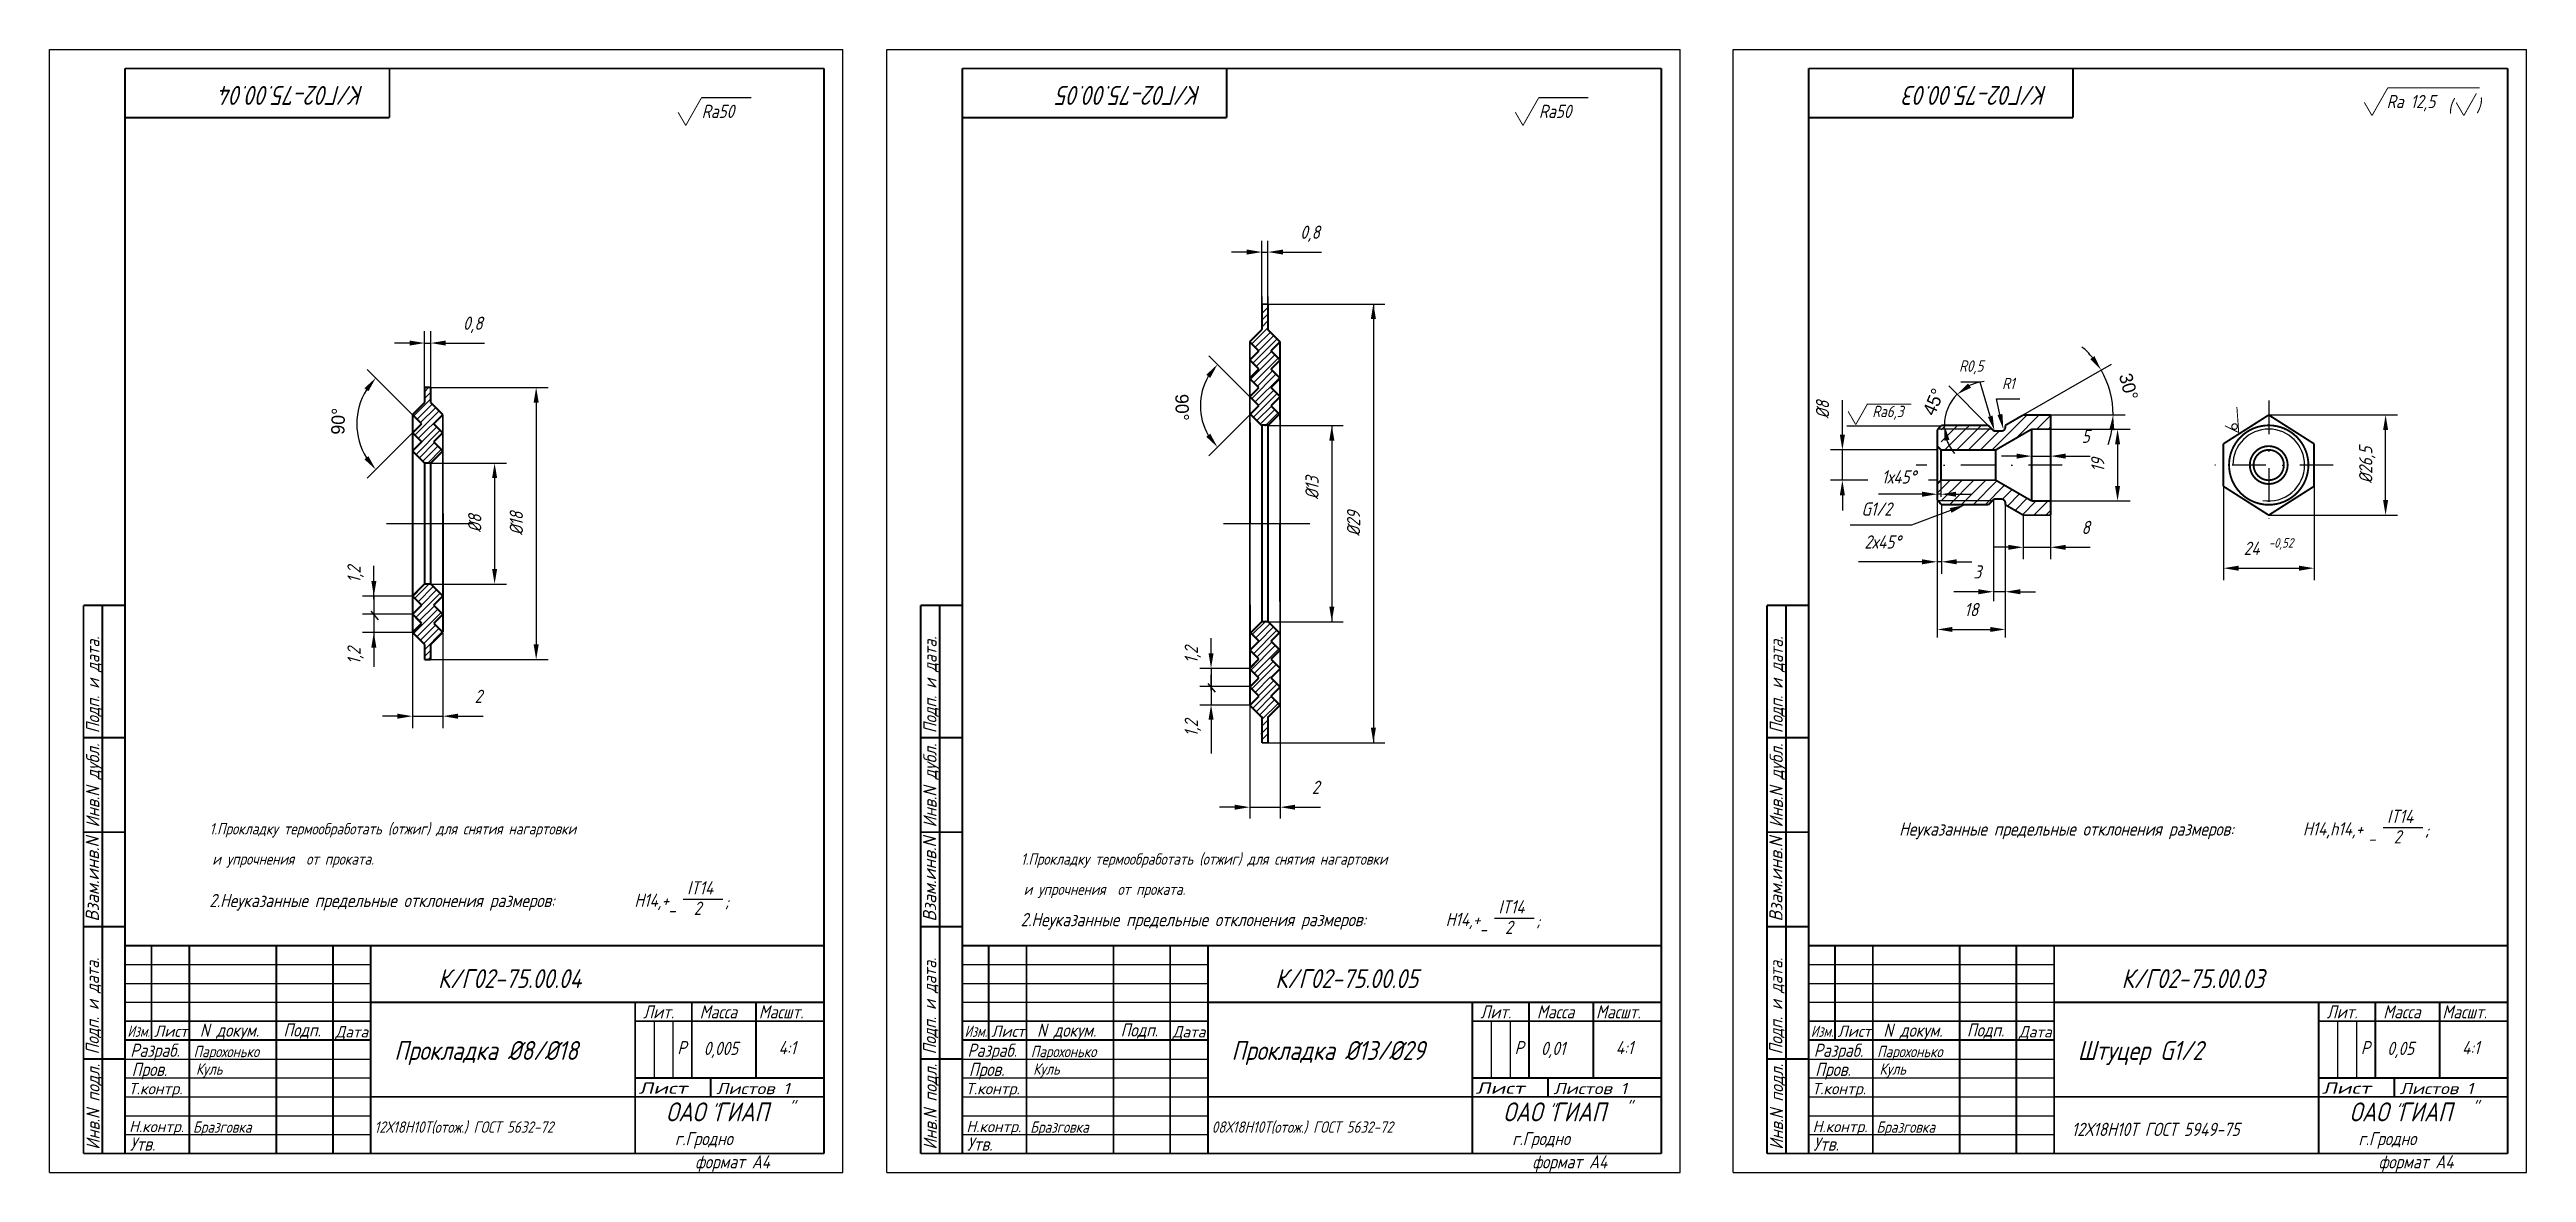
# Model space of a CAD drawing. Extents: x 10 to 1729, y 103 to 523.
# Drawn here: x 1073 to 1729, y 104 to 401 of the extents above; entities that cross this region are included whole.
import ezdxf
from ezdxf.enums import TextEntityAlignment as Align

# ---------------------------------------------------------------- set-up
doc = ezdxf.new("R2010")
doc.units = 0
doc.header["$LTSCALE"] = 0.7
doc.header["$MEASUREMENT"] = 0
doc.linetypes.add('DASHDOT', pattern=[25.4, 12.7, -6.35, 0, -6.35])
doc.layers.get('0').update_dxf_attribs({"linetype": 'CONTINUOUS'})
doc.layers.get('DEFPOINTS').update_dxf_attribs({"linetype": 'CONTINUOUS'})
doc.styles.add('ROMANC', font='romanc', dxfattribs={"width": 0.8, "oblique": 15, "height": 3.5})
doc.dimstyles.get("Standard").update_dxf_attribs({"dimtxt": 0.18, "dimasz": 0.18, "dimexe": 0.18, "dimexo": 0.0625, "dimgap": 0.09, "dimtad": 0, "dimtih": 1, "dimtoh": 1, "dimdec": 4, "dimzin": 0, "dimtxsty": 'STANDARD', "dimcen": 0.09, "dimazin": 3, "dimtfac": 1, "dimtdec": 4, "dimtofl": 0, "dimtmove": 0, "dimatfit": 3, "dimtolj": 1, "dimtzin": 0})

msp = doc.modelspace()

# ---------------------------------------------------------------- texts
at = {"style": 'ROMANC', "oblique": 15, "width": 0.8}
for s, height, rotation, p in [('К/Г02-75.00.04', 5, 180, (1156.21499, 391.67723)), ('К/Г02-75.00.05', 5, 180, (1377.81199, 391.67723)), ('К/Г02-75.00.03', 5, 180, (1601.80799, 391.67723)), ('Подп. и дата.', 3.5, 90, (1086.18336, 220.4894)), ('Подп. и дата.', 3.5, 90, (1307.78036, 220.4894)), ('Подп. и дата.', 3.5, 90, (1531.77636, 220.4894)), ('Подп. и дата.', 3.5, 90, (1086.08526, 135.52922)), ('Подп. и дата.', 3.5, 90, (1307.68226, 135.52922)), ('Подп. и дата.', 3.5, 90, (1531.67826, 135.52922))]:
    msp.add_text(s, height=height, rotation=rotation, dxfattribs=at).set_placement(p)
at = {"color": 0, "linetype": 'BYBLOCK', "style": 'ROMANC', "oblique": 15, "width": 0.8}
for s, height, p in [('Ra 12,5', 3.5, (1698.03459, 385.808)), ('Ra50', 3.5, (1249.90659, 383.207)), ('Ra50', 3.5, (1471.50359, 383.207)), ('0,8', 3.5, (1406.63694, 351.242)), ('R0,5', 3, (1581.652, 316.098)), ('R1', 3, (1591.467, 311.483)), ('Ra6,3', 3, (1559.58359, 304.082)), ('1х45%%D', 3.5, (1562.45131, 286.516)), ('G1/2', 3.5, (1556.59059, 278.014)), ('2х45%%D', 3.5, (1558.15797, 269.314)), ('24', 3.5, (1655.855, 267.624)), ('-0,52', 2.5, (1663.62828, 269.568)), ('3', 3.5, (1583.26128, 261.393)), ('18', 3.5, (1581.652, 251.423)), ('2', 3.5, (1408.10393, 204.408))]:
    msp.add_text(s, height=height, dxfattribs=at).set_placement(p, align=Align.CENTER)
at = {"style": 'ROMANC', "oblique": 15, "width": 0.8}
for s, height, p in [('(', 3.5, (1707.83059, 384.65921)), (')', 3.5, (1715.32495, 384.79308)), ('1.Прокладку термообработать (отжиг) для снятия нагартовки', 3, (1115.35877, 193.70357)), ('Неуказанные предельные отклонения размеров:', 3.5, (1562.55708, 193.38102)), ('H14,h14,+', 3.5, (1669.43937, 193.43044)), ('IT14', 3.5, (1691.71337, 196.73357)), ('-', 3.5, (1686.60731, 190.79099)), ('2', 3.5, (1693.46191, 191.31674)), (';', 3.5, (1701.68007, 193.0641)), ('и упрочнения  от проката.', 3, (1116.08677, 185.70457)), ('1.Прокладку термообработать (отжиг) для снятия нагартовки', 3, (1330.10377, 185.69757)), ('2.Неуказанные предельные отклонения размеров:', 3.5, (1115.28408, 174.47702)), ('H14,+', 3.5, (1227.81337, 174.52644)), ('IT14', 3.5, (1241.76137, 177.82957)), ('и упрочнения  от проката.', 3, (1330.83177, 177.69857)), ('-', 3.5, (1236.65531, 171.88699)), ('2', 3.5, (1243.50991, 172.41274)), (';', 3.5, (1251.72807, 174.1601)), ('2.Неуказанные предельные отклонения размеров:', 3.5, (1330.02908, 169.42702)), ('H14,+', 3.5, (1442.55837, 169.47644)), ('IT14', 3.5, (1456.50637, 172.77957)), ('2', 3.5, (1458.25491, 167.36274)), (';', 3.5, (1466.47307, 169.1101)), ('-', 3.5, (1451.40031, 166.83699)), ('К/Г02-75.00.04', 5, (1175.81469, 153.06317)), ('К/Г02-75.00.05', 5, (1397.41169, 153.06317)), ('К/Г02-75.00.03', 5, (1621.40769, 153.06317)), ('Лит.', 3.5, (1230.10455, 145.02088)), ('Масса', 3.5, (1245.07586, 145.02088)), ('Масшт.', 3.5, (1260.72769, 145.02088)), ('Лит.', 3.5, (1451.70155, 145.02088)), ('Масса', 3.5, (1466.67286, 145.02088)), ('Масшт.', 3.5, (1482.32469, 145.02088)), ('Лит.', 3.5, (1675.69755, 145.02088)), ('Масса', 3.5, (1690.66886, 145.02088)), ('Масшт.', 3.5, (1706.32069, 145.02088)), ('Разраб.', 3.5, (1094.37458, 134.87035)), ('Парохонько', 3, (1111.13076, 134.7784)), ('N докум.', 3.5, (1112.78599, 140.18012)), ('Подп.', 3.5, (1134.89682, 140.24158)), ('Прокладка %%C8/%%C18', 5, (1164.25271, 134.05643)), ('Р', 3.5, (1239.16915, 135.56181)), ('0,005', 3.5, (1246.13945, 135.36181)), ('4:1', 3.5, (1265.95799, 135.56181)), ('Разраб.', 3.5, (1315.97158, 134.87035)), ('Парохонько', 3, (1332.72776, 134.7784)), ('N докум.', 3.5, (1334.38299, 140.18012)), ('Подп.', 3.5, (1356.49382, 140.24158)), ('Прокладка %%C13/%%C29', 5, (1385.84971, 134.05643)), ('Р', 3.5, (1460.76615, 135.56181)), ('0,01', 3.5, (1467.73645, 135.36181)), ('4:1', 3.5, (1487.55499, 135.56181)), ('Разраб.', 3.5, (1539.96758, 134.87035)), ('Парохонько', 3, (1556.72376, 134.7784)), ('N докум.', 3.5, (1558.37899, 140.18012)), ('Подп.', 3.5, (1580.48982, 140.24158)), ('Штуцер G1/2', 5, (1609.84571, 134.05643)), ('Р', 3.5, (1684.76215, 135.56181)), ('0,05', 3.5, (1691.73245, 135.36181)), ('4:1', 3.5, (1711.55099, 135.56181)), ('Пров.', 3.5, (1094.74528, 129.80754)), ('Куль', 3, (1111.75338, 130.16409)), ('Пров.', 3.5, (1316.34228, 129.80754)), ('Куль', 3, (1333.35038, 130.16409)), ('Пров.', 3.5, (1540.33828, 129.80754)), ('Куль', 3, (1557.34638, 130.16409)), ('12Х18Н10Т(отож.) ГОСТ 5632-72', 3, (1159.02077, 114.80157)), ('ОАО ГИАП', 5, (1236.16994, 117.81329)), ('"', 3.5, (1248.1955, 118.45544)), ('"', 3.5, (1268.49489, 119.32982)), ('08Х18Н10Т(отож.) ГОСТ 5632-72', 3, (1380.61777, 114.80157)), ('ОАО ГИАП', 5, (1457.76694, 117.81329)), ('"', 3.5, (1469.7925, 118.45544)), ('"', 3.5, (1490.09189, 119.32982)), ('ОАО ГИАП', 5, (1681.76294, 117.81329)), ('"', 3.5, (1693.7885, 118.45544)), ('"', 3.5, (1714.08789, 119.32982)), ('Утв.', 3.5, (1094.25101, 110.05023)), ('Бразговка', 3, (1110.96047, 114.80799)), ('г.Гродно', 3.5, (1238.53922, 111.49946)), ('Утв.', 3.5, (1315.84801, 110.05023)), ('Бразговка', 3, (1332.55747, 114.80799)), ('г.Гродно', 3.5, (1460.13622, 111.49946)), ('Утв.', 3.5, (1539.84401, 110.05023)), ('Бразговка', 3, (1556.55347, 114.80799)), ('12Х18Н10Т ГОСТ 5949-75', 3.5, (1608.2265, 113.93942)), ('г.Гродно', 3.5, (1684.13222, 111.49946)), ('формат А4', 3.5, (1243.87267, 105.35988)), ('формат А4', 3.5, (1465.46967, 105.35988)), ('формат А4', 3.5, (1689.46567, 105.35988))]:
    msp.add_text(s, height=height, dxfattribs=at).set_placement(p)
at = {"color": 0, "linetype": 'BYBLOCK', "style": 'ROMANC', "oblique": 15, "width": 0.8}
for s, p in [('%%C8', (1544.036, 306.03709)), ('%%C13', (1408.901, 285.359)), ('19', (1616.873, 291.405)), ('%%C29', (1419.903, 275.94)), ('1,2', (1155.344, 262.46807)), ('1,2', (1155.344, 240.93307)), ('1,2', (1376.941, 241.19007)), ('1,2', (1376.941, 221.81107))]:
    msp.add_text(s, height=3.5, rotation=90, dxfattribs=at).set_placement(p, align=Align.CENTER)
at = {"style": 'ROMANC', "oblique": 15}
for s, width, p, p2 in [('Инв.N дубл.', 0.696626, (1086.18336, 195.54148), (1086.18336, 217.71741)), ('Инв.N дубл.', 0.696626, (1307.78036, 195.54148), (1307.78036, 217.71741)), ('Инв.N дубл.', 0.696626, (1531.77636, 195.54148), (1531.77636, 217.71741)), ('Взам.инв.N', 0.776513, (1086.08526, 170.64694), (1086.08526, 193.0364)), ('Взам.инв.N', 0.776513, (1307.68226, 170.64694), (1307.68226, 193.0364)), ('Взам.инв.N', 0.776513, (1531.67826, 170.64694), (1531.67826, 193.0364)), ('Инв.N подл.', 0.704992, (1086.26039, 110.31816), (1086.26039, 132.99541)), ('Инв.N подл.', 0.704992, (1307.85739, 110.31816), (1307.85739, 132.99541)), ('Инв.N подл.', 0.704992, (1531.85339, 110.31816), (1531.85339, 132.99541))]:
    msp.add_text(s, height=3.5, rotation=90, dxfattribs=dict(at, width=width)).set_placement(p, p2, align=Align.FIT)
for s, width, p, p2 in [('Изм.', 0.642754, (1093.6033, 140.15062), (1099.57173, 140.15062)), ('Лист', 0.693042, (1100.67001, 140.15608), (1109.58055, 140.15608)), ('Дата', 0.651393, (1148.66207, 140.00151), (1157.31629, 140.00151)), ('Изм.', 0.642754, (1315.2003, 140.15062), (1321.16873, 140.15062)), ('Лист', 0.693042, (1322.26701, 140.15608), (1331.17755, 140.15608)), ('Дата', 0.651393, (1370.25907, 140.00151), (1378.91329, 140.00151)), ('Изм.', 0.642754, (1539.1963, 140.15062), (1545.16473, 140.15062)), ('Лист', 0.693042, (1546.26301, 140.15608), (1555.17355, 140.15608)), ('Дата', 0.651393, (1594.25507, 140.00151), (1602.90929, 140.00151)), ('Т.контр.', 0.698235, (1093.92547, 124.96513), (1108.18941, 124.96513)), ('Лист', 1.011317, (1228.88203, 125.10328), (1241.88468, 125.10328)), ('Листов 1', 0.875179, (1249.4518, 124.99678), (1268.95578, 124.99678)), ('Т.контр.', 0.698235, (1315.52247, 124.96513), (1329.78641, 124.96513)), ('Лист', 1.011317, (1450.47903, 125.10328), (1463.48168, 125.10328)), ('Листов 1', 0.875179, (1471.0488, 124.99678), (1490.55278, 124.99678)), ('Т.контр.', 0.698235, (1539.51847, 124.96513), (1553.78241, 124.96513)), ('Лист', 1.011317, (1674.47503, 125.10328), (1687.47768, 125.10328)), ('Листов 1', 0.875179, (1695.0448, 124.99678), (1714.54878, 124.99678)), ('Н.контр.', 0.686802, (1094.05398, 114.94858), (1108.57493, 114.94858)), ('Н.контр.', 0.686802, (1315.65098, 114.94858), (1330.17193, 114.94858)), ('Н.контр.', 0.686802, (1539.64698, 114.94858), (1554.16793, 114.94858))]:
    msp.add_text(s, height=3, dxfattribs=dict(at, width=width)).set_placement(p, p2, align=Align.FIT)

# ---------------------------------------------------------------- blocks, each defined once
blk = doc.blocks.new('*D10')
at = {"color": 0, "linetype": 'BYBLOCK'}
for p, q in [((1454.84, 1679.77), (1450.84, 1679.77)), ((1458.84, 1668.04), (1458.84, 1682.95)), ((1458.84, 1679.77), (1460.44, 1679.77)), ((1460.44, 1668.04), (1460.44, 1682.95)), ((1464.44, 1679.77), (1468.44, 1679.77)), ((1468.44, 1679.77), (1474.64, 1679.77))]:
    blk.add_line(p, q, dxfattribs=at)
for points in [[(1454.84, 1680.44), (1454.84, 1679.1), (1458.84, 1679.77)], [(1464.44, 1680.44), (1464.44, 1679.1), (1460.44, 1679.77)]]:
    blk.add_solid(points, dxfattribs=at)
at = {"layer": 'DEFPOINTS', "color": 0, "linetype": 'BYBLOCK'}
for p in [(1460.44, 1679.77), (1458.84, 1668.04), (1460.44, 1668.04)]:
    blk.add_point(p, dxfattribs=at)
at = {"color": 0, "linetype": 'BYBLOCK', "style": 'ROMANC', "oblique": 15, "width": 0.8}
blk.add_text('0,8', height=3.5, dxfattribs=at).set_placement((1471.59, 1683.27), align=Align.CENTER)
blk = doc.blocks.new('*D9')
at = {"color": 0, "linetype": 'BYBLOCK'}
for p, q in [((1460.45, 1648.04), (1480.53, 1648.04)), ((1477.35, 1644.04), (1477.35, 1620.04)), ((1460.45, 1616.04), (1480.53, 1616.04))]:
    blk.add_line(p, q, dxfattribs=at)
for points in [[(1476.69, 1644.04), (1478.02, 1644.04), (1477.35, 1648.04)], [(1476.69, 1620.04), (1478.02, 1620.04), (1477.35, 1616.04)]]:
    blk.add_solid(points, dxfattribs=at)
at = {"layer": 'DEFPOINTS', "color": 0, "linetype": 'BYBLOCK'}
for p in [(1460.45, 1648.04), (1460.45, 1616.04), (1477.35, 1616.04)]:
    blk.add_point(p, dxfattribs=at)
at = {"color": 0, "linetype": 'BYBLOCK', "style": 'ROMANC', "oblique": 15, "width": 0.8}
blk.add_text('%%C8', height=3.5, rotation=90, dxfattribs=at).set_placement((1473.85, 1632.04), align=Align.CENTER)
blk = doc.blocks.new('*D2')
at = {"color": 0, "linetype": 'BYBLOCK'}
for p, q in [((1455.64, 1603.24), (1455.64, 1577.9)), ((1463.64, 1603.24), (1463.64, 1577.9)), ((1451.64, 1581.08), (1447.64, 1581.08)), ((1455.64, 1581.08), (1463.64, 1581.08)), ((1467.64, 1581.08), (1471.64, 1581.08)), ((1471.64, 1581.08), (1474.37, 1581.08))]:
    blk.add_line(p, q, dxfattribs=at)
for points in [[(1451.64, 1581.74), (1451.64, 1580.41), (1455.64, 1581.08)], [(1467.64, 1581.74), (1467.64, 1580.41), (1463.64, 1581.08)]]:
    blk.add_solid(points, dxfattribs=at)
at = {"layer": 'DEFPOINTS', "color": 0, "linetype": 'BYBLOCK'}
for p in [(1455.64, 1603.24), (1463.64, 1603.24), (1463.64, 1581.08)]:
    blk.add_point(p, dxfattribs=at)
at = {"color": 0, "linetype": 'BYBLOCK', "style": 'ROMANC', "oblique": 15, "width": 0.8}
blk.add_text('2', height=3.5, dxfattribs=at).set_placement((1473.06, 1584.58), align=Align.CENTER)
blk = doc.blocks.new('*D7')
at = {"color": 0, "linetype": 'BYBLOCK'}
for p, q in [((1460.44, 1668.04), (1491.54, 1668.04)), ((1488.36, 1664.04), (1488.36, 1600.04)), ((1460.44, 1596.04), (1491.54, 1596.04))]:
    blk.add_line(p, q, dxfattribs=at)
for points in [[(1487.69, 1664.04), (1489.02, 1664.04), (1488.36, 1668.04)], [(1487.69, 1600.04), (1489.02, 1600.04), (1488.36, 1596.04)]]:
    blk.add_solid(points, dxfattribs=at)
at = {"layer": 'DEFPOINTS', "color": 0, "linetype": 'BYBLOCK'}
for p in [(1460.44, 1668.04), (1460.44, 1596.04), (1488.36, 1596.04)]:
    blk.add_point(p, dxfattribs=at)
at = {"color": 0, "linetype": 'BYBLOCK', "style": 'ROMANC', "oblique": 15, "width": 0.8}
blk.add_text('%%C18', height=3.5, rotation=90, dxfattribs=at).set_placement((1484.86, 1632.04), align=Align.CENTER)
blk = doc.blocks.new('*X1')
at = {"color": 0}
for p, q in [((1027.9, 999.16), (1032.38, 1003.64)), ((1030.78, 1005.63), (1031.83, 1006.69)), ((1030.78, 1003.84), (1032.38, 1005.44)), ((1028.19, 994.07), (1034.59, 1000.47)), ((1028.8, 998.26), (1032.8, 1002.26)), ((1029.09, 993.17), (1035.49, 999.57)), ((1029.7, 997.37), (1033.7, 1001.37)), ((1027.59, 989.87), (1033.99, 996.27)), ((1028.49, 988.97), (1034.89, 995.37)), ((1029.39, 988.08), (1033.39, 992.08)), ((1030.28, 987.18), (1034.28, 991.18)), ((1031.59, 986.69), (1035.18, 990.28)), ((1028.15, 950.92), (1031.92, 954.69)), ((1028.45, 945.83), (1034.85, 952.23)), ((1029.05, 950.02), (1033.05, 954.02)), ((1029.95, 949.13), (1033.95, 953.13)), ((1027.84, 941.63), (1034.24, 948.03)), ((1028.74, 940.73), (1035.14, 947.13)), ((1029.34, 944.93), (1033.34, 948.93)), ((1029.64, 939.84), (1033.64, 943.84)), ((1030.54, 938.94), (1034.54, 942.94)), ((1030.78, 937.38), (1035.43, 942.04)), ((1030.78, 935.59), (1032.38, 937.19)), ((1031.68, 934.69), (1032.38, 935.39))]:
    blk.add_line(p, q, dxfattribs=at)
blk = doc.blocks.new('*D26')
at = {"color": 0}
for p, q in [((1169.09, 304.73), (1157.11, 316.72)), ((1169.09, 299.93), (1157.11, 287.95))]:
    blk.add_line(p, q, dxfattribs=at)
blk.add_arc((1171.49, 302.33), 17.16, 148.38346, 211.61654, dxfattribs=at)
for points in [[(1156.35, 311.74), (1157.4, 310.92), (1159.36, 314.47)], [(1157.4, 293.75), (1156.35, 292.92), (1159.36, 290.2)]]:
    blk.add_solid(points, dxfattribs=at)
at = {"layer": 'DEFPOINTS', "color": 0}
for p in [(1169.09, 304.73), (1171.49, 302.33), (1171.49, 302.33), (1154.92, 297.89), (1169.09, 299.93)]:
    blk.add_point(p, dxfattribs=at)
at = {"color": 0, "insert": (1149.41, 302.99), "char_height": 3.5, "attachment_point": 5, "rotation": 88.29831}
blk.add_mtext('\\A1;90%%D', dxfattribs=at)
blk = doc.blocks.new('*D27')
at = {"color": 0}
for p, q in [((1390.69, 309.48), (1379.89, 320.29)), ((1390.69, 304.68), (1379.89, 293.88))]:
    blk.add_line(p, q, dxfattribs=at)
blk.add_arc((1393.09, 307.08), 15.49, 149.83346, 210.16654, dxfattribs=at)
for points in [[(1379.17, 315.28), (1380.22, 314.46), (1382.14, 318.04)], [(1380.22, 299.7), (1379.17, 298.89), (1382.14, 296.13)]]:
    blk.add_solid(points, dxfattribs=at)
at = {"layer": 'DEFPOINTS', "color": 0}
for p in [(1378.13, 311.09), (1390.69, 309.48), (1390.69, 304.68), (1393.09, 307.08), (1393.09, 307.08)]:
    blk.add_point(p, dxfattribs=at)
at = {"color": 0, "insert": (1372.76, 306.66), "char_height": 3.5, "attachment_point": 5, "rotation": 271.19772}
blk.add_mtext('\\A1;90%%D', dxfattribs=at)
blk = doc.blocks.new('*D24')
at = {"color": 0}
for p, q in [((1595.42, 304.66), (1618.76, 318.13)), ((1602.65, 304.66), (1622.37, 304.66))]:
    blk.add_line(p, q, dxfattribs=at)
for start, end in [(39.65047, 49.30094), (360, 30), (340.69906, 350.34953)]:
    blk.add_arc((1595.42, 304.66), 23.78, start, end, dxfattribs=at)
for points in [[(1614.27, 320.21), (1613.17, 319.45), (1616.01, 316.54)], [(1618.19, 300.73), (1619.52, 300.61), (1619.19, 304.66)]]:
    blk.add_solid(points, dxfattribs=at)
at = {"layer": 'DEFPOINTS', "color": 0}
for p in [(1618.83, 308.78), (1590.65, 301.91), (1595.42, 304.66), (1595.42, 304.66), (1602.65, 304.66)]:
    blk.add_point(p, dxfattribs=at)
at = {"color": 0, "insert": (1623.28, 312.15), "char_height": 3.5, "attachment_point": 5, "rotation": 285.06133}
blk.add_mtext('\\A1;30%%D', dxfattribs=at)
blk = doc.blocks.new('*D19')
at = {"color": 0, "linetype": 'BYBLOCK'}
for p, q in [((1597.65, 300.91), (1597.65, 290.59)), ((1602.65, 300.91), (1602.65, 290.59)), ((1593.65, 293.77), (1589.65, 293.77)), ((1597.65, 293.77), (1602.65, 293.77)), ((1606.65, 293.77), (1610.65, 293.77)), ((1610.65, 293.77), (1613.11, 293.77))]:
    blk.add_line(p, q, dxfattribs=at)
for points in [[(1593.65, 294.43), (1593.65, 293.1), (1597.65, 293.77)], [(1606.65, 294.43), (1606.65, 293.1), (1602.65, 293.77)]]:
    blk.add_solid(points, dxfattribs=at)
at = {"layer": 'DEFPOINTS', "color": 0, "linetype": 'BYBLOCK'}
for p in [(1597.65, 300.91), (1602.65, 300.91), (1602.65, 293.77)]:
    blk.add_point(p, dxfattribs=at)
at = {"color": 0, "linetype": 'BYBLOCK', "style": 'ROMANC', "oblique": 15, "width": 0.8}
blk.add_text('5', height=3.5, dxfattribs=at).set_placement((1611.93, 297.27), align=Align.CENTER)
blk = doc.blocks.new('*D20')
at = {"color": 0, "linetype": 'BYBLOCK'}
for p, q in [((1595.42, 278.16), (1595.42, 266.47)), ((1602.65, 278.16), (1602.65, 266.47)), ((1591.42, 269.65), (1587.42, 269.65)), ((1595.42, 269.65), (1602.65, 269.65)), ((1606.65, 269.65), (1610.65, 269.65)), ((1610.65, 269.65), (1613.11, 269.65))]:
    blk.add_line(p, q, dxfattribs=at)
for points in [[(1591.42, 270.31), (1591.42, 268.98), (1595.42, 269.65)], [(1606.65, 270.31), (1606.65, 268.98), (1602.65, 269.65)]]:
    blk.add_solid(points, dxfattribs=at)
at = {"layer": 'DEFPOINTS', "color": 0, "linetype": 'BYBLOCK'}
for p in [(1595.42, 278.16), (1602.65, 278.16), (1602.65, 269.65)]:
    blk.add_point(p, dxfattribs=at)
at = {"color": 0, "linetype": 'BYBLOCK', "style": 'ROMANC', "oblique": 15, "width": 0.8}
blk.add_text('8', height=3.5, dxfattribs=at).set_placement((1611.93, 273.15), align=Align.CENTER)
blk = doc.blocks.new('*X21')
at = {"color": 0}
for p, q in [((1573.86, 300.91), (1574.86, 301.91)), ((1577, 300.91), (1578, 301.91)), ((1580.14, 300.91), (1581.14, 301.91)), ((1583.29, 300.91), (1584.29, 301.91)), ((1586.43, 300.91), (1586.79, 301.27))]:
    blk.add_line(p, q, dxfattribs=at)
blk = doc.blocks.new('*D28')
at = {"color": 0}
blk.add_line((1586.15, 301.91), (1575.69, 312.37), dxfattribs=at)
for start, end in [(135, 180), (95.36211, 115.18106), (199.81894, 219.63789)]:
    blk.add_arc((1586.15, 301.91), 11.62, start, end, dxfattribs=at)
for points in [[(1581.59, 311.88), (1580.82, 312.97), (1577.93, 310.12)], [(1574.56, 297.85), (1575.88, 298.08), (1574.53, 301.91)]]:
    blk.add_solid(points, dxfattribs=at)
at = {"layer": 'DEFPOINTS', "color": 0}
for p in [(1573.7, 301.91), (1574.93, 304.91), (1586.15, 301.91), (1586.15, 301.91), (1587.51, 300.55)]:
    blk.add_point(p, dxfattribs=at)
at = {"color": 0, "insert": (1571.67, 308.12), "char_height": 3.5, "attachment_point": 5, "rotation": 66.77372}
blk.add_mtext('\\A1;45%%D', dxfattribs=at)
blk = doc.blocks.new('*D22')
at = {"color": 0, "linetype": 'BYBLOCK'}
for p, q in [((1660.38, 304.66), (1694.49, 304.66)), ((1691.31, 282.16), (1691.31, 300.66)), ((1660.38, 278.16), (1694.49, 278.16))]:
    blk.add_line(p, q, dxfattribs=at)
for points in [[(1690.65, 300.66), (1691.98, 300.66), (1691.31, 304.66)], [(1690.65, 282.16), (1691.98, 282.16), (1691.31, 278.16)]]:
    blk.add_solid(points, dxfattribs=at)
at = {"layer": 'DEFPOINTS', "color": 0, "linetype": 'BYBLOCK'}
for p in [(1660.38, 304.66), (1691.31, 304.66), (1660.38, 278.16)]:
    blk.add_point(p, dxfattribs=at)
at = {"color": 0, "linetype": 'BYBLOCK', "style": 'ROMANC', "oblique": 15, "width": 0.8}
blk.add_text('%%C26,5', height=3.5, rotation=90, dxfattribs=at).set_placement((1687.81, 291.41), align=Align.CENTER)

# ---------------------------------------------------------------- dimensions: what is measured, and where the dimension line sits
for base, p1, p2, text, picture, middle in [((1173.894, 323.672), (1172.294, 311.94), (1173.894, 311.94), '0,8', '*D10', (1185.03994, 327.172)), ((1177.094, 224.978), (1169.094, 247.146), (1177.094, 247.146), '2', '*D2', (1186.50693, 228.478))]:
    dim = msp.add_linear_dim(base=base, p1=p1, p2=p2, text=text, dimstyle='Standard')
    dim.commit()
    dim.dimension.update_dxf_attribs({"geometry": picture, "text_midpoint": middle, "insert": (-286.55, -1356.098)})
for base, line1, line2, text, picture, middle in [((1618.83041, 308.78374), ((1590.652, 301.905), (1595.41514, 304.655)), ((1602.652, 304.655), (1595.41514, 304.655)), '30%%D', '*D24', (1623.275, 312.152)), ((1154.91548, 297.8918), ((1169.094, 299.934), (1171.494, 302.334)), ((1171.494, 302.334), (1169.094, 304.734)), '90%%D', '*D26', (1149.413, 302.99)), ((1378.12528, 311.09305), ((1390.691, 304.683), (1393.091, 307.083)), ((1393.091, 307.083), (1390.691, 309.483)), '90%%D', '*D27', (1372.763, 306.658)), ((1574.92631, 304.91292), ((1586.152, 301.905), (1573.698, 301.905)), ((1587.50555, 300.55145), (1586.152, 301.905)), '45%%D', '*D28', (1571.672, 308.119))]:
    dim = msp.add_angular_dim_2l(base=base, line1=line1, line2=line2, text=text, dimstyle='STANDARD', override={"dimtxt": 3.5, "dimasz": 4, "dimexe": 3.18, "dimexo": 0, "dimgap": 0.1, "dimtad": 1, "dimtih": 0, "dimtoh": 0, "dimdec": 3, "dimcen": 0, "dimtfac": 0.857143, "dimtdec": 3, "dimtofl": 1, "dimtmove": 2})
    dim.commit()
    dim.dimension.update_dxf_attribs({"geometry": picture, "text_midpoint": middle, "dimtype": 162})
for base, p1, p2, text, picture, middle in [((1201.806, 239.94), (1173.894, 311.94), (1173.894, 239.94), '%%C18', '*D7', (1198.306, 275.94)), ((1190.804, 259.94), (1173.9, 291.94), (1173.9, 259.94), '%%C8', '*D9', (1187.304, 275.94))]:
    dim = msp.add_linear_dim(base=base, p1=p1, p2=p2, angle=90, text=text, dimstyle='Standard')
    dim.commit()
    dim.dimension.update_dxf_attribs({"geometry": picture, "text_midpoint": middle, "insert": (-286.55, -1356.098)})
dim = msp.add_linear_dim(base=(1691.313, 304.655), p1=(1660.381, 278.155), p2=(1660.381, 304.655), angle=90, text='%%C26,5', dimstyle='Standard')
dim.commit()
dim.dimension.update_dxf_attribs({"geometry": '*D22', "text_midpoint": (1687.813, 291.405)})
for base, p1, p2, text, picture, middle in [((1602.652, 293.766), (1597.652, 300.905), (1602.652, 300.905), '5', '*D19', (1611.93159, 297.266)), ((1602.652, 269.647), (1595.41514, 278.155), (1602.652, 278.155), '8', '*D20', (1611.93127, 273.147))]:
    dim = msp.add_linear_dim(base=base, p1=p1, p2=p2, text=text, dimstyle='Standard')
    dim.commit()
    dim.dimension.update_dxf_attribs({"geometry": picture, "text_midpoint": middle})

# ---------------------------------------------------------------- linework, layer by layer
for p, q in [((1073.00503, 104.30242), (1073.00503, 401.30242)), ((1073.00503, 401.30242), (1283.00503, 401.30242)), ((1283.00503, 104.30242), (1283.00503, 401.30242)), ((1294.60203, 104.30242), (1294.60203, 401.30242)), ((1294.60203, 401.30242), (1504.60203, 401.30242)), ((1504.60203, 104.30242), (1504.60203, 401.30242)), ((1518.59803, 401.30242), (1728.59803, 401.30242)), ((1518.59803, 104.30242), (1518.59803, 401.30242)), ((1728.59803, 104.30242), (1728.59803, 401.30242)), ((1393.891, 336.01), (1393.891, 332.004)), ((1395.491, 336.01), (1395.491, 332.004)), ((1390.691, 324.004), (1393.891, 327.204)), ((1393.091, 321.604), (1390.691, 324.004)), ((1390.691, 319.204), (1393.091, 321.604)), ((1398.691, 324.004), (1396.291, 326.404)), ((1396.291, 321.604), (1398.691, 324.004)), ((1398.691, 319.204), (1396.291, 321.604)), ((1390.691, 319.31363), (1390.691, 319.21)), ((1390.691, 319.31363), (1390.691, 319.21)), ((1398.691, 314.39), (1396.291, 316.79)), ((1172.294, 311.94), (1173.894, 311.94)), ((1172.294, 311.94), (1173.894, 311.94)), ((1172.294, 311.94), (1172.294, 307.934)), ((1173.894, 311.94), (1173.894, 307.934)), ((1584.01, 313.334), (1578.905, 313.334)), ((1586.6594, 304.31678), (1584.01, 313.334)), ((1588.297, 308.947), (1594.524, 308.947)), ((1589.24557, 304.78786), (1588.297, 308.947)), ((1169.094, 304.734), (1172.294, 307.934)), ((1171.494, 302.334), (1169.094, 304.734)), ((1169.094, 299.934), (1171.494, 302.334)), ((1177.094, 304.734), (1173.894, 307.934)), ((1174.694, 302.334), (1177.094, 304.734)), ((1177.094, 299.934), (1174.694, 302.334)), ((1573.758, 301.723), (1548.712, 301.723)), ((1171.494, 297.534), (1169.094, 299.934)), ((1169.094, 295.134), (1171.494, 297.534)), ((1169.094, 295.24363), (1169.094, 295.14)), ((1169.094, 295.24363), (1169.094, 295.14)), ((1172.294, 291.934), (1169.094, 295.134)), ((1173.894, 291.934), (1177.094, 295.134)), ((1174.694, 297.534), (1177.094, 299.934)), ((1177.094, 295.134), (1174.694, 297.534)), ((1572.652, 282.82059), (1572.652, 299.80155)), ((1587.152, 300.905), (1572.85778, 300.905)), ((1172.288, 291.94), (1173.9, 291.94)), ((1172.288, 291.94), (1173.9, 291.94)), ((1173.894, 291.934), (1172.294, 291.934)), ((1587.152, 281.905), (1572.90247, 281.905)), ((1162.154, 275.94), (1185.014, 275.94)), ((1383.751, 275.94), (1406.611, 275.94)), ((1565.818, 275.468), (1549.567, 275.468)), ((1576.18906, 279.39389), (1565.818, 275.468)), ((1169.094, 256.63637), (1169.094, 256.74)), ((1172.288, 259.94), (1173.9, 259.94)), ((1158.006, 252.751), (1159.954, 250.462)), ((1393.885, 249.962), (1395.497, 249.962)), ((1172.294, 239.94), (1173.894, 239.94)), ((1379.603, 233.629), (1381.551, 231.34)), ((1390.691, 232.56637), (1390.691, 232.67)), ((1690.66424, 195.51041), (1701.15551, 195.51041)), ((1240.71224, 176.60641), (1251.20351, 176.60641)), ((1455.45724, 171.55641), (1465.94851, 171.55641)), ((1233.00503, 144.30242), (1233.00503, 129.30242)), ((1238.00503, 144.30242), (1238.00503, 129.30242)), ((1454.60203, 144.30242), (1454.60203, 129.30242)), ((1459.60203, 144.30242), (1459.60203, 129.30242)), ((1678.59803, 144.30242), (1678.59803, 129.30242)), ((1683.59803, 144.30242), (1683.59803, 129.30242)), ((1073.00503, 104.30242), (1283.00503, 104.30242)), ((1073.00503, 104.30242), (1283.00503, 104.30242)), ((1294.60203, 104.30242), (1504.60203, 104.30242)), ((1294.60203, 104.30242), (1504.60203, 104.30242)), ((1518.59803, 104.30242), (1728.59803, 104.30242)), ((1518.59803, 104.30242), (1728.59803, 104.30242))]:
    msp.add_line(p, q)
at = {"color": 0, "linetype": 'BYBLOCK'}
for p, q in [((1389.891, 347.742), (1385.891, 347.742)), ((1393.891, 327.204), (1393.891, 350.742)), ((1393.891, 347.742), (1395.491, 347.742)), ((1395.491, 327.204), (1395.491, 350.742)), ((1399.491, 347.742), (1403.491, 347.742)), ((1403.491, 347.742), (1409.68288, 347.742)), ((1395.491, 333.961), (1426.403, 333.961)), ((1423.403, 333.961), (1423.403, 217.929)), ((1547.536, 303.405), (1547.536, 308.56919)), ((1395.497, 301.891), (1415.401, 301.891)), ((1412.401, 301.891), (1412.401, 249.962)), ((1547.536, 299.405), (1547.536, 303.405)), ((1572.652, 295.405), (1544.356, 295.405)), ((1547.536, 287.405), (1547.536, 295.405)), ((1572.652, 295.405), (1572.652, 300.66155)), ((1602.652, 300.905), (1623.694, 300.905)), ((1620.373, 296.905), (1620.373, 285.905)), ((1573.652, 282.962), (1573.652, 289.175)), ((1554.271, 287.405), (1544.356, 287.405)), ((1547.536, 283.405), (1547.536, 279.405)), ((1564.652, 283.695), (1557.073, 283.695)), ((1568.652, 283.695), (1564.652, 283.695)), ((1572.652, 287.405), (1570.308, 287.405)), ((1573.652, 283.695), (1572.652, 283.695)), ((1572.652, 282.19359), (1572.652, 245.803)), ((1577.652, 283.695), (1581.652, 283.695)), ((1587.50555, 282.25855), (1587.50555, 255.395)), ((1602.652, 281.905), (1623.694, 281.905)), ((1648.381, 285.78695), (1648.381, 260.944)), ((1672.381, 285.78695), (1672.381, 260.944)), ((1573.808, 280.905), (1573.808, 262.634)), ((1590.652, 280.905), (1590.652, 245.803)), ((1590.652, 280.905), (1590.652, 264.58)), ((1572.652, 274.33159), (1572.652, 262.634)), ((1158.844, 260.746), (1158.844, 264.746)), ((1564.652, 265.814), (1551.76395, 265.814)), ((1568.652, 265.814), (1564.652, 265.814)), ((1573.808, 265.814), (1572.652, 265.814)), ((1577.808, 265.814), (1581.808, 265.814)), ((1652.381, 264.124), (1668.381, 264.124)), ((1169.094, 256.746), (1155.844, 256.746)), ((1158.844, 255.946), (1158.844, 259.946)), ((1158.844, 256.746), (1158.844, 251.946)), ((1579.50555, 257.893), (1577.04701, 257.893)), ((1583.50555, 257.893), (1579.50555, 257.893)), ((1590.652, 257.893), (1587.50555, 257.893)), ((1594.652, 257.893), (1598.652, 257.893)), ((1169.094, 251.946), (1155.844, 251.946)), ((1169.094, 251.946), (1155.844, 251.946)), ((1158.844, 251.946), (1158.844, 247.146)), ((1395.497, 249.962), (1415.401, 249.962)), ((1169.094, 247.146), (1155.844, 247.146)), ((1158.844, 247.946), (1158.844, 243.946)), ((1158.844, 243.946), (1158.844, 238.02014)), ((1158.844, 243.146), (1158.844, 239.146)), ((1380.441, 241.624), (1380.441, 245.624)), ((1576.652, 247.923), (1586.652, 247.923)), ((1390.691, 237.624), (1377.441, 237.624)), ((1380.441, 237.624), (1380.441, 232.824)), ((1390.691, 232.824), (1377.441, 232.824)), ((1380.441, 231.876), (1380.441, 235.876)), ((1380.441, 232.824), (1380.441, 228.024)), ((1390.691, 227.876), (1377.441, 227.876)), ((1380.441, 224.515), (1380.441, 218.58914)), ((1380.441, 223.876), (1380.441, 219.876)), ((1390.691, 227.876), (1390.691, 197.908)), ((1398.691, 227.876), (1398.691, 197.908)), ((1380.441, 219.076), (1380.441, 215.076)), ((1395.491, 217.929), (1426.403, 217.929)), ((1395.497, 217.962), (1415.401, 217.962)), ((1386.691, 200.908), (1382.691, 200.908)), ((1390.691, 200.908), (1398.691, 200.908)), ((1402.691, 200.908), (1406.691, 200.908)), ((1406.691, 200.908), (1409.41686, 200.908))]:
    msp.add_line(p, q, dxfattribs=at)
at = {"color": 0}
for p, q in [((1393.891, 331.50718), (1395.491, 333.10718)), ((1393.891, 329.71113), (1395.491, 331.31113)), ((1393.891, 327.91508), (1395.491, 329.51508)), ((1390.70154, 319.33746), (1397.10154, 325.73746)), ((1391.30549, 323.53351), (1395.491, 327.71903)), ((1391.59956, 318.43944), (1397.99956, 324.83944)), ((1392.20351, 322.63549), (1396.13151, 326.56349)), ((1392.49759, 317.54141), (1396.49759, 321.54141)), ((1390.87011, 314.11789), (1397.39561, 320.64339)), ((1391.30549, 309.09351), (1397.70549, 315.49351)), ((1391.76814, 313.21986), (1398.29364, 319.74536)), ((1392.80746, 312.39154), (1396.80746, 316.39154)), ((1390.70154, 304.89746), (1397.10154, 311.29746)), ((1391.59956, 303.99944), (1397.99956, 310.39944)), ((1392.20351, 308.19549), (1398.60351, 314.59549)), ((1392.49759, 303.10141), (1396.49759, 307.10141)), ((1393.39561, 302.20339), (1397.39561, 306.20339)), ((1394.70228, 301.714), (1398.29364, 305.30536)), ((1587.21484, 295.405), (1596.46484, 304.655)), ((1593.40719, 298.45426), (1599.60793, 304.655)), ((1599.00102, 300.905), (1602.652, 304.55598)), ((1573.652, 297.55761), (1576.99939, 300.905)), ((1573.652, 300.70069), (1573.85631, 300.905)), ((1574.64248, 295.405), (1580.14248, 300.905)), ((1577.78557, 295.405), (1583.28557, 300.905)), ((1580.92866, 295.405), (1586.42866, 300.905)), ((1584.07175, 295.405), (1589.07175, 300.405)), ((1602.14411, 300.905), (1602.652, 301.41289)), ((1572.652, 283.98525), (1576.07175, 287.405)), ((1573.71484, 281.905), (1579.21484, 287.405)), ((1575.85793, 280.905), (1582.35793, 287.405)), ((1579.00102, 280.905), (1585.50102, 287.405)), ((1582.14411, 280.905), (1588.45437, 287.21526)), ((1585.2872, 280.905), (1590.44701, 286.0648)), ((1589.89924, 282.37395), (1592.43965, 284.91435)), ((1591.23613, 280.56775), (1594.43228, 283.7639)), ((1593.22877, 279.4173), (1596.42492, 282.61345)), ((1595.22141, 278.26685), (1598.85956, 281.905)), ((1598.25265, 278.155), (1602.00265, 281.905)), ((1601.39574, 278.155), (1602.652, 279.41126)), ((1391.2641, 246.4769), (1395.0312, 250.244)), ((1392.16213, 245.57887), (1396.16213, 249.57887)), ((1390.95423, 237.18677), (1397.35423, 243.58677)), ((1391.55818, 241.38282), (1397.95818, 247.78282)), ((1391.85225, 236.28875), (1398.25225, 242.68875)), ((1392.4562, 240.4848), (1396.4562, 244.4848)), ((1393.06015, 244.68085), (1397.06015, 248.68085)), ((1391.2641, 232.2499), (1397.6891, 238.6749)), ((1392.75028, 235.39072), (1396.75028, 239.39072)), ((1391.55818, 227.15582), (1397.95818, 233.55582)), ((1392.16213, 231.35187), (1396.16213, 235.35187)), ((1392.4562, 226.2578), (1396.4562, 230.2578)), ((1393.06015, 230.45385), (1397.06015, 234.45385)), ((1393.28073, 225.28627), (1397.35423, 229.35977)), ((1393.891, 224.10049), (1398.25225, 228.46175)), ((1393.891, 222.30444), (1395.491, 223.90444)), ((1393.64831, 220.26569), (1395.491, 222.10839)), ((1393.891, 218.71234), (1395.491, 220.31234))]:
    msp.add_line(p, q, dxfattribs=at)
at = {"linetype": 'DASHDOT'}
for p, q in [((1660.381, 308.461), (1660.381, 272.928)), ((1605.684, 291.405), (1567.08562, 291.405)), ((1677.468, 291.405), (1642.226, 291.405))]:
    msp.add_line(p, q, dxfattribs=at)
at = {"linetype": 'CONTINUOUS'}
for p, q in [((1093.00503, 159.30242), (1158.00503, 159.30242)), ((1314.60203, 159.30242), (1379.60203, 159.30242)), ((1538.59803, 159.30242), (1603.59803, 159.30242)), ((1093.00503, 154.30242), (1158.00503, 154.30242)), ((1314.60203, 154.30242), (1379.60203, 154.30242)), ((1538.59803, 154.30242), (1603.59803, 154.30242)), ((1093.00503, 149.30242), (1158.00503, 149.30242)), ((1314.60203, 149.30242), (1379.60203, 149.30242)), ((1538.59803, 149.30242), (1603.59803, 149.30242)), ((1093.00503, 134.30242), (1158.00503, 134.30242)), ((1314.60203, 134.30242), (1379.60203, 134.30242)), ((1538.59803, 134.30242), (1603.59803, 134.30242)), ((1093.00503, 129.30242), (1158.00503, 129.30242)), ((1314.60203, 129.30242), (1379.60203, 129.30242)), ((1538.59803, 129.30242), (1603.59803, 129.30242)), ((1093.00503, 124.30242), (1158.00503, 124.30242)), ((1093.00503, 119.30242), (1158.00503, 119.30242)), ((1314.60203, 124.30242), (1379.60203, 124.30242)), ((1314.60203, 119.30242), (1379.60203, 119.30242)), ((1538.59803, 124.30242), (1603.59803, 124.30242)), ((1538.59803, 119.30242), (1603.59803, 119.30242)), ((1093.00503, 114.30242), (1158.00503, 114.30242)), ((1314.60203, 114.30242), (1379.60203, 114.30242)), ((1538.59803, 114.30242), (1603.59803, 114.30242))]:
    msp.add_line(p, q, dxfattribs=at)
for points, const_width in [([(1093.00503, 109.30242), (1093.00503, 396.30242)], 0.5), ([(1093.00503, 396.30242), (1278.00503, 396.30242)], 0.5), ([(1162.98598, 383.30242), (1162.98598, 396.30242)], 0.5), ([(1278.00503, 109.30242), (1278.00503, 396.30242)], 0.5), ([(1314.60203, 109.30242), (1314.60203, 396.30242)], 0.5), ([(1314.60203, 396.30242), (1499.60203, 396.30242)], 0.5), ([(1384.58298, 383.30242), (1384.58298, 396.30242)], 0.5), ([(1499.60203, 109.30242), (1499.60203, 396.30242)], 0.5), ([(1538.59803, 396.30242), (1723.59803, 396.30242)], 0.5), ([(1538.59803, 109.30242), (1538.59803, 396.30242)], 0.5), ([(1608.57898, 383.30242), (1608.57898, 396.30242)], 0.5), ([(1723.59803, 109.30242), (1723.59803, 396.30242)], 0.5), ([(1241.39973, 381.23043), (1245.56528, 388.57)], 0.25), ([(1245.56528, 388.57), (1258.71588, 388.57)], 0.3), ([(1462.99673, 381.23043), (1467.16228, 388.57)], 0.25), ([(1467.16228, 388.57), (1480.31288, 388.57)], 0.3), ([(1685.6851, 387.33143), (1687.71873, 383.83143)], 0.25), ([(1687.71873, 383.83143), (1691.88428, 391.171)], 0.25), ([(1691.88428, 391.171), (1716.245, 391.171)], 0.3), ([(1709.9821, 387.33143), (1712.01573, 383.83143)], 0.25), ([(1712.01573, 383.83143), (1715.35495, 389.71503)], 0.25), ([(1092.98598, 383.30242), (1162.98598, 383.30242)], 0.5), ([(1239.3661, 384.73043), (1241.39973, 381.23043)], 0.25), ([(1314.58298, 383.30242), (1384.58298, 383.30242)], 0.5), ([(1460.9631, 384.73043), (1462.99673, 381.23043)], 0.25), ([(1538.57898, 383.30242), (1608.57898, 383.30242)], 0.5), ([(1393.891, 333.961), (1395.491, 333.961)], 0.5), ([(1393.891, 327.204), (1393.891, 333.961)], 0.5), ([(1395.491, 327.204), (1395.491, 333.961)], 0.5), ([(1390.691, 324.004), (1393.891, 327.204)], 0.5), ([(1393.091, 321.604), (1390.691, 324.004)], 0.5), ([(1390.691, 319.204), (1393.091, 321.604)], 0.5), ([(1390.69525, 324.00825), (1390.73786, 275.94)], 0.5), ([(1398.69526, 323.99974), (1395.491, 327.204)], 0.5), ([(1396.291, 321.604), (1398.691, 324.004)], 0.5), ([(1398.691, 319.204), (1396.291, 321.604)], 0.5), ([(1398.69526, 323.99974), (1398.73787, 275.94)], 0.5), ([(1393.091, 316.79), (1390.691, 319.19)], 0.5), ([(1390.691, 314.39), (1393.091, 316.79)], 0.5), ([(1396.291, 316.79), (1398.691, 319.19)], 0.5), ([(1398.691, 314.39), (1396.291, 316.79)], 0.5), ([(1169.094, 304.734), (1172.294, 307.934)], 0.5), ([(1172.294, 311.94), (1173.894, 311.94)], 0.5), ([(1172.294, 307.934), (1172.294, 311.94)], 0.5), ([(1173.894, 307.934), (1173.894, 311.94)], 0.5), ([(1177.094, 304.734), (1173.894, 307.934)], 0.5), ([(1393.091, 311.897), (1390.691, 314.297)], 0.5), ([(1390.691, 309.497), (1393.091, 311.897)], 0.5), ([(1393.091, 307.083), (1390.691, 309.483)], 0.5), ([(1396.291, 311.897), (1398.691, 314.297)], 0.5), ([(1398.691, 309.497), (1396.291, 311.897)], 0.5), ([(1396.291, 307.083), (1398.691, 309.483)], 0.5), ([(1169.094, 304.734), (1169.145, 247.202)], 0.5), ([(1171.494, 302.334), (1169.094, 304.734)], 0.5), ([(1169.094, 299.934), (1171.494, 302.334)], 0.5), ([(1174.694, 302.334), (1177.094, 304.734)], 0.5), ([(1177.094, 299.934), (1174.694, 302.334)], 0.5), ([(1177.094, 304.74109), (1177.145, 247.20909)], 0.5), ([(1390.691, 304.683), (1393.091, 307.083)], 0.5), ([(1393.891, 301.841), (1390.691, 305.041)], 0.5), ([(1393.891, 301.971), (1393.891, 275.94)], 0.5), ([(1393.891, 301.971), (1395.491, 301.971)], 0.5), ([(1395.491, 301.841), (1398.691, 305.041)], 0.5), ([(1395.491, 301.971), (1395.491, 275.94)], 0.5), ([(1398.691, 304.683), (1396.291, 307.083)], 0.5), ([(1549.0431, 305.60543), (1551.07673, 302.10543)], 0.25), ([(1551.07673, 302.10543), (1554.15089, 307.522)], 0.25), ([(1553.95928, 307.522), (1565.818, 307.522)], 0.3), ([(1573.68791, 301.88712), (1572.652, 300.66155)], 0.5), ([(1586.152, 301.905), (1573.698, 301.905)], 0.5), ([(1587.50555, 300.55145), (1586.152, 301.905)], 0.5), ([(1590.652, 301.905), (1595.41514, 304.655)], 0.5), ([(1590.652, 301.405), (1590.652, 301.905)], 0.5), ([(1602.652, 278.155), (1602.652, 304.655)], 0.5), ([(1648.381, 297.02305), (1660.381, 304.655)], 0.5), ([(1648.80251, 301.786), (1652.43559, 300.00096)], 0.25), ([(1652.43559, 300.00096), (1651.95206, 306.7488)], 0.25), ([(1672.381, 297.02305), (1660.381, 304.655)], 0.5), ([(1171.494, 297.534), (1169.094, 299.934)], 0.5), ([(1169.094, 295.134), (1171.494, 297.534)], 0.5), ([(1172.294, 291.934), (1169.094, 295.134)], 0.5), ([(1173.894, 291.934), (1177.094, 295.134)], 0.5), ([(1174.694, 297.534), (1177.094, 299.934)], 0.5), ([(1177.094, 295.134), (1174.694, 297.534)], 0.5), ([(1572.652, 282.19359), (1572.652, 300.66155)], 0.5), ([(1573.652, 295.405), (1572.652, 296.405)], 0.5), ([(1573.652, 295.405), (1573.652, 287.405)], 0.5), ([(1597.652, 300.905), (1588.12572, 295.405)], 0.5), ([(1588.12572, 287.405), (1588.12572, 295.405)], 0.5), ([(1597.652, 281.905), (1597.652, 300.905)], 0.5), ([(1648.381, 297.02305), (1648.381, 285.78695)], 0.5), ([(1672.381, 297.02305), (1672.381, 285.78695)], 0.5), ([(1172.294, 291.94), (1173.894, 291.94)], 0.5), ([(1172.294, 291.934), (1172.294, 259.946)], 0.5), ([(1173.894, 291.934), (1173.894, 259.946)], 0.5), ([(1573.652, 287.405), (1572.652, 286.405)], 0.5), ([(1573.67926, 281.00999), (1572.652, 282.19359)], 0.5), ([(1587.50555, 282.25855), (1586.152, 280.905)], 0.5), ([(1597.652, 281.905), (1588.12572, 287.405)], 0.5), ([(1660.381, 278.155), (1648.381, 285.78695)], 0.5), ([(1672.381, 285.78695), (1660.381, 278.155)], 0.5), ([(1390.69519, 275.94), (1390.73784, 227.82916)], 0.5), ([(1393.891, 275.94), (1393.891, 250.007)], 0.5), ([(1395.491, 275.94), (1395.491, 250.007)], 0.5), ([(1398.69519, 275.94), (1398.73776, 227.92276)], 0.5), ([(1586.152, 280.905), (1573.641, 280.905)], 0.5), ([(1590.652, 280.905), (1590.652, 281.405)], 0.5), ([(1590.652, 280.905), (1595.41514, 278.155)], 0.5), ([(1172.294, 259.946), (1169.094, 256.746)], 0.5), ([(1169.094, 256.746), (1171.494, 254.346)], 0.5), ([(1172.294, 259.94), (1173.894, 259.94)], 0.5), ([(1173.894, 259.946), (1177.094, 256.746)], 0.5), ([(1177.094, 256.746), (1174.694, 254.346)], 0.5), ([(1082.00503, 109.30242), (1082.00503, 254.30242)], 0.5), ([(1082.00503, 254.30242), (1093.00503, 254.30242)], 0.5), ([(1087.00503, 109.30242), (1087.00503, 254.30242)], 0.5), ([(1171.494, 254.346), (1169.094, 251.946)], 0.5), ([(1169.094, 251.946), (1171.494, 249.546)], 0.5), ([(1171.494, 249.546), (1169.094, 247.146)], 0.5), ([(1174.694, 254.346), (1177.094, 251.946)], 0.5), ([(1177.094, 251.946), (1174.694, 249.546)], 0.5), ([(1174.694, 249.546), (1177.094, 247.146)], 0.5), ([(1303.60203, 109.30242), (1303.60203, 254.30242)], 0.5), ([(1303.60203, 254.30242), (1314.60203, 254.30242)], 0.5), ([(1308.60203, 109.30242), (1308.60203, 254.30242)], 0.5), ([(1393.891, 250.013), (1390.691, 246.813)], 0.5), ([(1393.891, 250.007), (1395.491, 250.007)], 0.5), ([(1395.491, 250.013), (1398.691, 246.813)], 0.5), ([(1527.59803, 109.30242), (1527.59803, 254.30242)], 0.5), ([(1527.59803, 254.30242), (1538.59803, 254.30242)], 0.5), ([(1532.59803, 109.30242), (1532.59803, 254.30242)], 0.5), ([(1169.094, 247.146), (1172.294, 243.946)], 0.5), ([(1172.294, 243.946), (1172.294, 239.94)], 0.5), ([(1177.094, 247.146), (1173.894, 243.946)], 0.5), ([(1173.894, 243.946), (1173.894, 239.94)], 0.5), ([(1390.691, 247.22), (1393.091, 244.82)], 0.5), ([(1393.091, 244.82), (1390.691, 242.42)], 0.5), ([(1390.691, 242.473), (1393.091, 240.073)], 0.5), ([(1398.691, 247.22), (1396.291, 244.82)], 0.5), ([(1396.291, 244.82), (1398.691, 242.42)], 0.5), ([(1398.691, 242.473), (1396.291, 240.073)], 0.5), ([(1172.294, 239.94), (1173.894, 239.94)], 0.5), ([(1393.091, 240.073), (1390.691, 237.673)], 0.5), ([(1390.691, 237.499), (1393.091, 235.099)], 0.5), ([(1396.291, 240.073), (1398.691, 237.673)], 0.5), ([(1398.691, 237.499), (1396.291, 235.099)], 0.5), ([(1393.091, 235.099), (1390.691, 232.699)], 0.5), ([(1390.691, 232.676), (1393.091, 230.276)], 0.5), ([(1393.091, 230.276), (1390.691, 227.876)], 0.5), ([(1396.291, 235.099), (1398.691, 232.699)], 0.5), ([(1398.691, 232.676), (1396.291, 230.276)], 0.5), ([(1396.291, 230.276), (1398.691, 227.876)], 0.5), ([(1390.691, 227.876), (1393.891, 224.676)], 0.5), ([(1393.891, 224.967), (1393.891, 217.929)], 0.5), ([(1398.73776, 227.92276), (1395.491, 224.676)], 0.5), ([(1395.491, 224.967), (1395.491, 217.929)], 0.5), ([(1082.00503, 219.30242), (1093.00503, 219.30242)], 0.5), ([(1303.60203, 219.30242), (1314.60203, 219.30242)], 0.5), ([(1393.891, 217.929), (1395.491, 217.929)], 0.5), ([(1527.59803, 219.30242), (1538.59803, 219.30242)], 0.5), ([(1082.00503, 194.30242), (1093.00503, 194.30242)], 0.5), ([(1303.60203, 194.30242), (1314.60203, 194.30242)], 0.5), ([(1527.59803, 194.30242), (1538.59803, 194.30242)], 0.5), ([(1082.00503, 169.30242), (1093.00503, 169.30242)], 0.5), ([(1093.00503, 164.30242), (1093.00503, 109.30242)], 0.5), ([(1100.00503, 164.30242), (1100.00503, 139.30242)], 0.5), ([(1110.00503, 164.30242), (1110.00503, 109.30242)], 0.5), ([(1133.00503, 164.30242), (1133.00503, 109.30242)], 0.5), ([(1148.00503, 164.30242), (1148.00503, 109.30242)], 0.5), ([(1158.00503, 164.30242), (1158.00503, 109.30242)], 0.5), ([(1303.60203, 169.30242), (1314.60203, 169.30242)], 0.5), ([(1314.60203, 164.30242), (1314.60203, 109.30242)], 0.5), ([(1321.60203, 164.30242), (1321.60203, 139.30242)], 0.5), ([(1331.60203, 164.30242), (1331.60203, 109.30242)], 0.5), ([(1354.60203, 164.30242), (1354.60203, 109.30242)], 0.5), ([(1369.60203, 164.30242), (1369.60203, 109.30242)], 0.5), ([(1379.60203, 164.30242), (1379.60203, 109.30242)], 0.5), ([(1527.59803, 169.30242), (1538.59803, 169.30242)], 0.5), ([(1538.59803, 164.30242), (1538.59803, 109.30242)], 0.5), ([(1545.59803, 164.30242), (1545.59803, 139.30242)], 0.5), ([(1555.59803, 164.30242), (1555.59803, 109.30242)], 0.5), ([(1578.59803, 164.30242), (1578.59803, 109.30242)], 0.5), ([(1593.59803, 164.30242), (1593.59803, 109.30242)], 0.5), ([(1603.59803, 164.30242), (1603.59803, 109.30242)], 0.5), ([(1228.00503, 149.30242), (1228.00503, 109.30242)], 0.5), ([(1243.00503, 149.30242), (1243.00503, 129.30242)], 0.5), ([(1260.00503, 149.30242), (1260.00503, 129.30242)], 0.5), ([(1449.60203, 149.30242), (1449.60203, 109.30242)], 0.5), ([(1464.60203, 149.30242), (1464.60203, 129.30242)], 0.5), ([(1481.60203, 149.30242), (1481.60203, 129.30242)], 0.5), ([(1673.59803, 149.30242), (1673.59803, 109.30242)], 0.5), ([(1688.59803, 149.30242), (1688.59803, 129.30242)], 0.5), ([(1705.59803, 149.30242), (1705.59803, 129.30242)], 0.5), ([(1082.00503, 134.30242), (1093.00503, 134.30242)], 0.5), ([(1303.60203, 134.30242), (1314.60203, 134.30242)], 0.5), ([(1527.59803, 134.30242), (1538.59803, 134.30242)], 0.5), ([(1248.00503, 129.30242), (1248.00503, 124.30242)], 0.5), ([(1469.60203, 129.30242), (1469.60203, 124.30242)], 0.5), ([(1693.59803, 129.30242), (1693.59803, 124.30242)], 0.5), ([(1158.00503, 124.30242), (1278.00503, 124.30242)], 0.5), ([(1158.00503, 124.30242), (1278.282, 124.30242)], 0.5), ([(1379.60203, 124.30242), (1499.60203, 124.30242)], 0.5), ([(1379.60203, 124.30242), (1499.879, 124.30242)], 0.5), ([(1603.59803, 124.30242), (1723.59803, 124.30242)], 0.5), ([(1603.59803, 124.30242), (1723.875, 124.30242)], 0.5), ([(1082.00503, 109.30242), (1278.00503, 109.30242)], 0.5), ([(1082.00503, 109.30242), (1278.00503, 109.30242)], 0.5), ([(1093.00503, 109.30242), (1278.00503, 109.30242)], 0.5), ([(1303.60203, 109.30242), (1499.60203, 109.30242)], 0.5), ([(1303.60203, 109.30242), (1499.60203, 109.30242)], 0.5), ([(1314.60203, 109.30242), (1499.60203, 109.30242)], 0.5), ([(1527.59803, 109.30242), (1723.59803, 109.30242)], 0.5), ([(1527.59803, 109.30242), (1723.59803, 109.30242)], 0.5), ([(1538.59803, 109.30242), (1723.59803, 109.30242)], 0.5)]:
    msp.add_lwpolyline(points, dxfattribs=dict(const_width=const_width))
for points, const_width in [([(1589.652, 300.405, 0.414213562), (1590.652, 301.405, 0.414213562)], 0.5), ([(1649.881, 291.405, -1), (1670.881, 291.405, -1)], 0.5), ([(1650.84437, 301.03886, -0.983335192), (1651.83931, 302.13267, -0.983335192)], 0.3), ([(1650.83817, 301.04457, 0.983335192), (1651.84602, 302.12649, 0.983335192)], 0.3), ([(1587.50555, 300.55145, 0.198912367), (1587.85911, 300.405, 0.198912367)], 0.5), ([(1655.381, 291.405, -1), (1665.381, 291.405, -1)], 0.5), ([(1656.381, 291.405, -1), (1664.381, 291.405, -1)], 0.5), ([(1649.881, 291.405, 1), (1670.881, 291.405, 1)], 0.5), ([(1655.381, 291.405, 1), (1665.381, 291.405, 1)], 0.5), ([(1656.381, 291.405, 1), (1664.381, 291.405, 1)], 0.5), ([(1587.85911, 282.405, 0.198912367), (1587.50555, 282.25855, 0.198912367)], 0.5), ([(1590.652, 281.405, 0.414213562), (1589.652, 282.405, 0.414213562)], 0.5)]:
    msp.add_lwpolyline(points, format="xyb", dxfattribs=dict(const_width=const_width))
at = {"linetype": 'CONTINUOUS', "const_width": 0.5}
for points in [[(1602.652, 304.655), (1595.41514, 304.655)], [(1588.12572, 295.405), (1573.652, 295.405)], [(1589.652, 300.405), (1587.85911, 300.405)], [(1602.652, 300.905), (1597.652, 300.905)], [(1588.12572, 287.405), (1573.652, 287.405)], [(1589.652, 282.405), (1587.85911, 282.405)], [(1602.652, 281.905), (1597.652, 281.905)], [(1602.652, 278.155), (1595.41514, 278.155)], [(1093.00503, 164.30242), (1278.00503, 164.30242)], [(1314.60203, 164.30242), (1499.60203, 164.30242)], [(1538.59803, 164.30242), (1723.59803, 164.30242)], [(1093.00503, 144.30242), (1158.00503, 144.30242)], [(1158.00503, 149.30242), (1278.00503, 149.30242)], [(1228.00503, 144.30242), (1278.00503, 144.30242)], [(1314.60203, 144.30242), (1379.60203, 144.30242)], [(1379.60203, 149.30242), (1499.60203, 149.30242)], [(1449.60203, 144.30242), (1499.60203, 144.30242)], [(1538.59803, 144.30242), (1603.59803, 144.30242)], [(1603.59803, 149.30242), (1723.59803, 149.30242)], [(1673.59803, 144.30242), (1723.59803, 144.30242)], [(1093.00503, 139.30242), (1158.00503, 139.30242)], [(1314.60203, 139.30242), (1379.60203, 139.30242)], [(1538.59803, 139.30242), (1603.59803, 139.30242)], [(1228.00503, 129.30242), (1278.00503, 129.30242)], [(1449.60203, 129.30242), (1499.60203, 129.30242)], [(1673.59803, 129.30242), (1723.59803, 129.30242)]]:
    msp.add_lwpolyline(points, dxfattribs=at)
for start, end in [(0, 180), (260.4005634, 0)]:
    msp.add_arc((1660.381, 291.405), 9.5, start, end)
at = {"color": 0, "linetype": 'BYBLOCK'}
for points in [[(1389.891, 348.40867), (1389.891, 347.07533), (1393.891, 347.742)], [(1399.491, 348.40867), (1399.491, 347.07533), (1395.491, 347.742)], [(1422.73633, 330.058), (1424.06967, 330.058), (1423.403, 334.058)], [(1411.73433, 297.891), (1413.06767, 297.891), (1412.401, 301.891)], [(1546.86933, 299.405), (1548.20267, 299.405), (1547.536, 295.405)], [(1619.70633, 296.905), (1621.03967, 296.905), (1620.373, 300.905)], [(1546.86933, 283.405), (1548.20267, 283.405), (1547.536, 287.405)], [(1568.652, 284.36167), (1568.652, 283.02833), (1572.652, 283.695)], [(1577.652, 284.36167), (1577.652, 283.02833), (1573.652, 283.695)], [(1619.70633, 285.905), (1621.03967, 285.905), (1620.373, 281.905)], [(1568.652, 266.48067), (1568.652, 265.14733), (1572.652, 265.814)], [(1577.808, 266.48067), (1577.808, 265.14733), (1573.808, 265.814)], [(1652.381, 264.79067), (1652.381, 263.45733), (1648.381, 264.124)], [(1668.381, 264.79067), (1668.381, 263.45733), (1672.381, 264.124)], [(1158.17733, 260.746), (1159.51067, 260.746), (1158.844, 256.746)], [(1583.50555, 258.55967), (1583.50555, 257.22633), (1587.50555, 257.893)], [(1594.652, 258.55967), (1594.652, 257.22633), (1590.652, 257.893)], [(1411.73433, 253.962), (1413.06767, 253.962), (1412.401, 249.962)], [(1158.17733, 243.146), (1159.51067, 243.146), (1158.844, 247.146)], [(1576.652, 248.58967), (1576.652, 247.25633), (1572.652, 247.923)], [(1586.652, 248.58967), (1586.652, 247.25633), (1590.652, 247.923)], [(1379.77433, 241.624), (1381.10767, 241.624), (1380.441, 237.624)], [(1379.77433, 224.024), (1381.10767, 224.024), (1380.441, 228.024)], [(1422.73633, 221.929), (1424.06967, 221.929), (1423.403, 217.929)], [(1386.691, 201.57467), (1386.691, 200.24133), (1390.691, 200.908)], [(1402.691, 201.57467), (1402.691, 200.24133), (1398.691, 200.908)]]:
    msp.add_solid(points, dxfattribs=at)
for points in [[(1587.29903, 304.50471), (1586.01977, 304.12884), (1587.787, 300.479)], [(1589.89554, 304.9361), (1588.59559, 304.63962), (1590.135, 300.888)], [(1575.95304, 280.01738), (1576.42508, 278.7704), (1579.93, 280.81)]]:
    msp.add_solid(points)
at = {"layer": 'DEFPOINTS', "color": 0, "linetype": 'BYBLOCK'}
for p in [(1395.491, 347.742), (1393.891, 336.01), (1395.491, 336.01), (1395.491, 336.01), (1395.497, 316.01), (1573.698, 301.905), (1586.152, 301.905), (1586.152, 301.905), (1547.536, 295.405), (1569.803, 295.405), (1572.652, 295.405), (1572.77498, 299.94705), (1572.77498, 299.94705), (1573.652, 295.405), (1587.50555, 300.55145), (1613.074, 300.905), (1569.803, 287.405), (1572.652, 283.695), (1572.652, 282.19359), (1572.75229, 282.70504), (1572.75229, 282.70504), (1587.50555, 282.25855), (1613.074, 281.905), (1620.373, 281.905), (1648.381, 285.78695), (1672.381, 285.78695), (1590.652, 280.905), (1590.652, 280.905), (1572.652, 274.33159), (1573.808, 273.154), (1572.652, 265.814), (1672.381, 264.124), (1169.094, 256.746), (1587.50555, 257.893), (1590.652, 257.79), (1158.844, 251.946), (1169.094, 251.946), (1169.094, 251.946), (1158.844, 247.146), (1169.094, 247.146), (1423.403, 239.94), (1390.691, 232.676), (1380.441, 227.876), (1380.441, 223.076), (1390.691, 227.876), (1390.691, 227.876), (1390.691, 223.076), (1390.691, 223.076), (1398.691, 223.076), (1398.691, 200.908)]:
    msp.add_point(p, dxfattribs=at)

# ---------------------------------------------------------------- block references
for name, p in [('*X1', (141.515, -694.749)), ('*X21', (0, 0))]:
    msp.add_blockref(name, p)

msp.set_redraw_order([(e.dxf.handle, doc.entitydb.next_handle()) for e in msp.query("TEXT MTEXT ATTDEF DIMENSION ARC_DIMENSION")])  # texts and dimensions are drawn at this point

doc.saveas('drawing.dxf')
